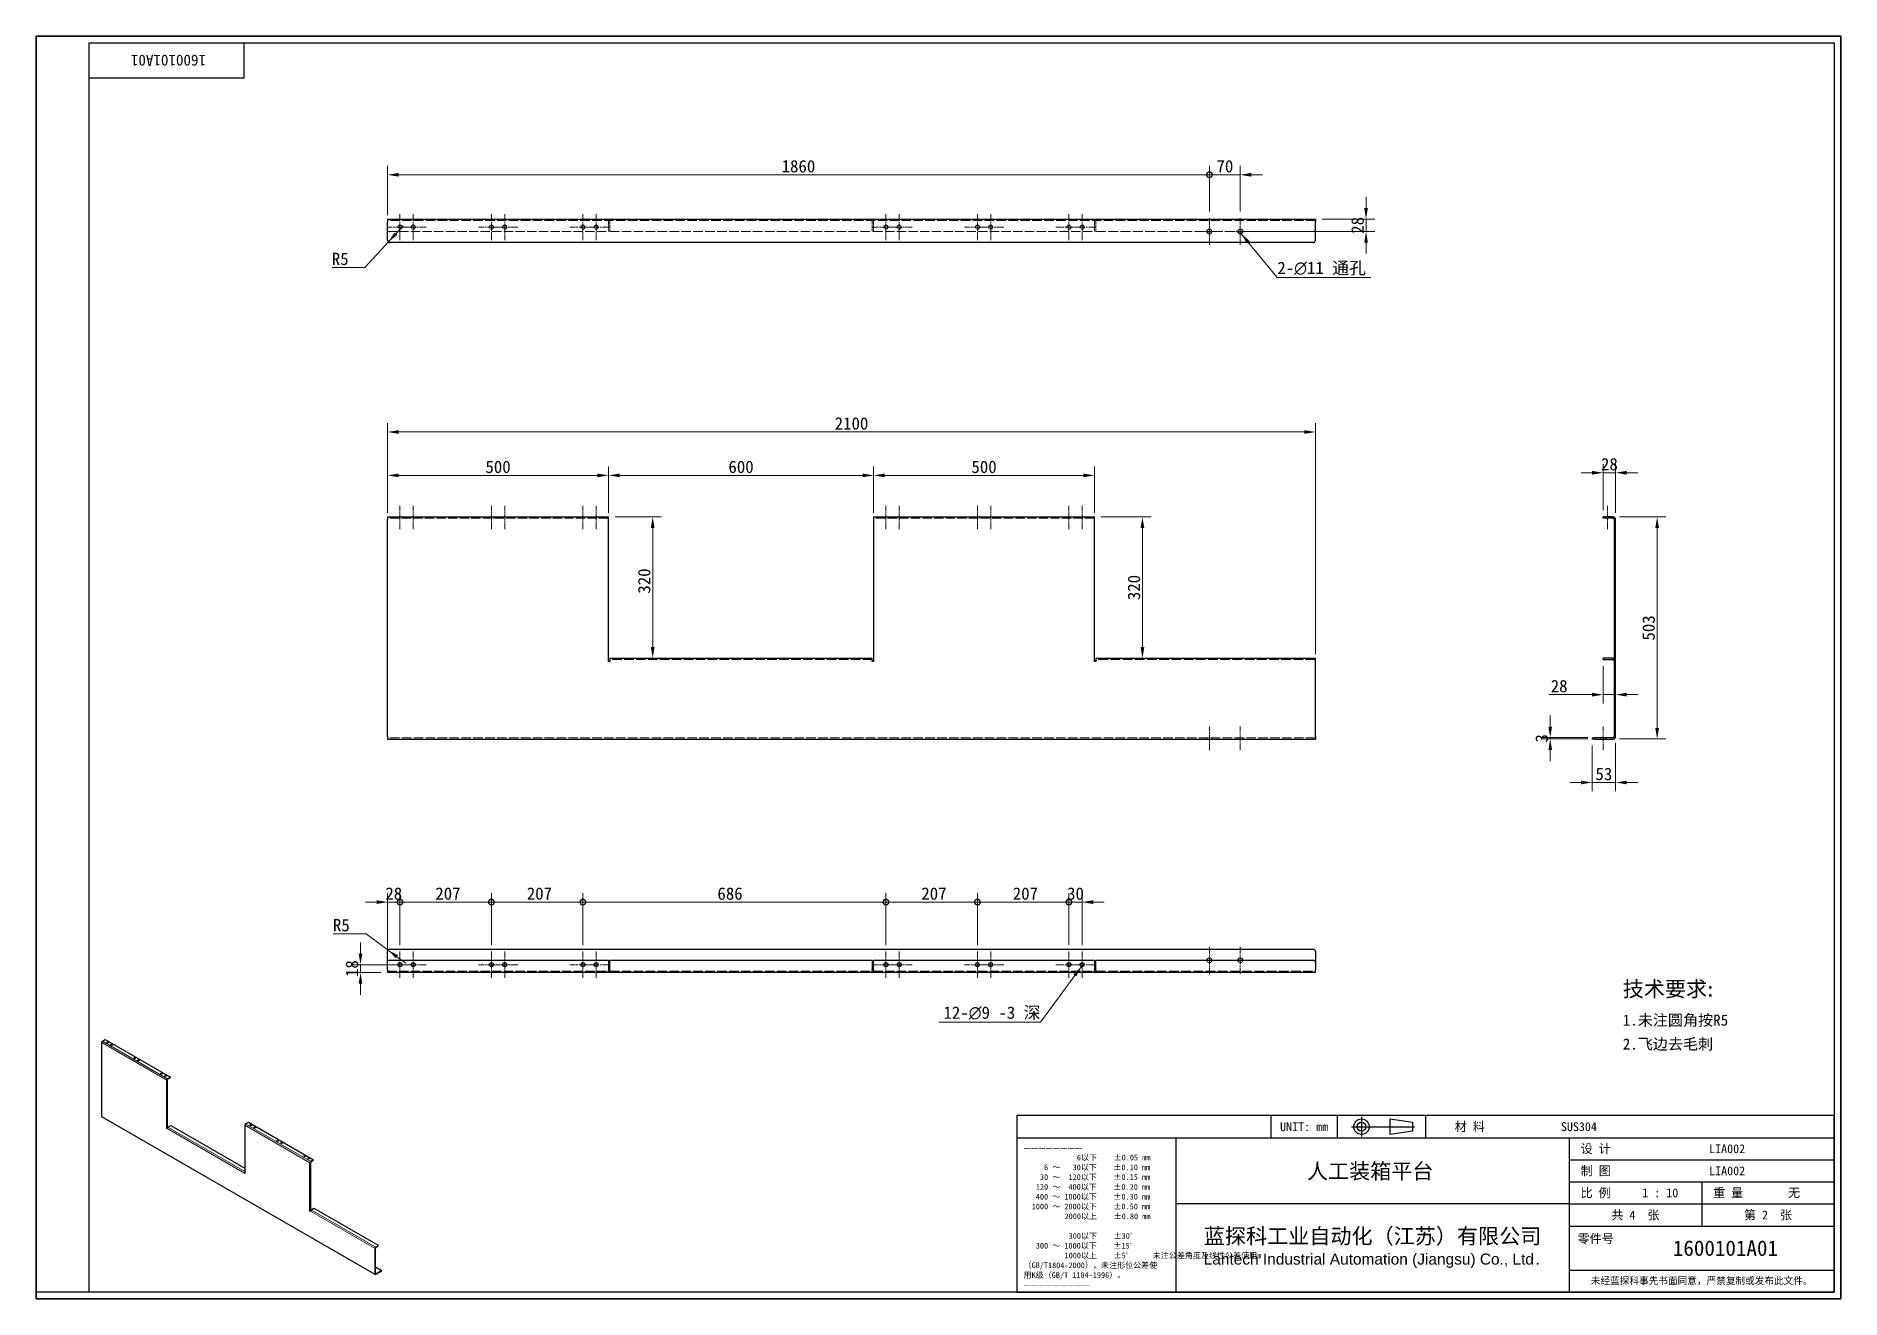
# Model space of a CAD drawing. Header units: millimetres. Extents: x 60 to 4145, y 55 to 2915.
import ezdxf
from ezdxf.enums import TextEntityAlignment as Align

# ---------------------------------------------------------------- set-up
doc = ezdxf.new("R2010")
doc.units = ezdxf.units.MM
doc.header["$LTSCALE"] = 10
doc.linetypes.add('CHAIN', pattern=[0.3543, 0.2362, -0.0295, 0.0591, -0.0295])
doc.linetypes.add('DASHED', pattern=[0.2067, 0.1654, -0.0413])
for name, color, linetype, lineweight in [('1', 7, 'Continuous', 18), ('可见 (ISO)', 7, 'Continuous', 25), ('可见窄的 (ISO)', 7, 'Continuous', 18), ('图框 (ISO)', 7, 'Continuous', 35), ('标题 (ISO)', 7, 'Continuous', 25)]:
    doc.layers.add(name, color=color, linetype=linetype, lineweight=lineweight)
for name, color, linetype, lineweight, true_color in [('中心标记 (ISO)', 1, 'CHAIN', 18, 0xc2ff0000), ('中心线 (ISO)', 1, 'CHAIN', 18, 0xc2ff0000), ('尺寸 (ISO)', 7, 'Continuous', 18, 0xc2008000), ('符号 (ISO)', 7, 'Continuous', 18, 0xc2008000), ('隐藏 (ISO)', 5, 'DASHED', 18, 0xc20000ff)]:
    doc.layers.add(name, color=color, linetype=linetype, lineweight=lineweight, true_color=true_color)
doc.styles.add('文本样式164', font='SimSun.ttf')
doc.styles.add('文本样式165', font='SimSun.ttf')
doc.styles.add('文本样式74', font='SimSun.ttf')
doc.styles.add('最新国标', font='simfang.ttf')
doc.styles.add('注释文本 (ISO)', font='simfang.ttf')
doc.dimstyles.new('默认 (GB)', dxfattribs={"dimscale": 10, "dimtxt": 2.8, "dimasz": 2.5, "dimexe": 2, "dimexo": 1.5, "dimgap": 0.5, "dimtad": 1, "dimtoh": 1, "dimdsep": 46, "dimtxsty": '最新国标', "dimcen": 0.09, "dimdle": 10, "dimaunit": 1, "dimadec": 3, "dimazin": 2, "dimtfac": 0.535714, "dimtdec": 3, "dimtmove": 0, "dimatfit": 3, "dimfxl": 1, "dimtolj": 1, "dimlwd": -1, "dimlwe": -1, "dimarcsym": 0})
doc.dimstyles.new('默认 (GB)$7', dxfattribs={"dimscale": 10, "dimtxt": 2.8, "dimasz": 2.5, "dimexe": 2, "dimexo": 1.5, "dimgap": 0.5, "dimtad": 1, "dimtoh": 1, "dimdsep": 46, "dimtxsty": '最新国标', "dimcen": 0.09, "dimdle": 10, "dimaunit": 1, "dimadec": 3, "dimazin": 2, "dimtfac": 0.535714, "dimtdec": 3, "dimtmove": 0, "dimatfit": 3, "dimfxl": 1, "dimtolj": 1, "dimlwd": -1, "dimlwe": -1, "dimarcsym": 0})

msp = doc.modelspace()

# ---------------------------------------------------------------- texts
at = {"layer": '符号 (ISO)'}
for s, insert, char_height, width, attachment_point, line_spacing_factor, style in [('2-\\fAIGDT|b0|i0;{\\H28.0000;n}\\fFangSong|b0|i0;{\\H28.0000;11 通孔}', (2869.4118, 2372.8774), 28, 222.210055, 7, 0.49, '最新国标'), ('{\\H1.75x;技术要求\\fCalibri|b0|i0|c0|p34;:\\fFangSong|b0|i0|c134|p49;\\P\\H0.71429x;1.未注圆角按R5\\P2.飞边去毛刺\\P}', (3651.2815, 695.7454), 20, 261.988306, 4, 1.298045, '注释文本 (ISO)'), ('12-\\fAIGDT|b0|i0;{\\H28.0000;n}\\fFangSong|b0|i0;{\\H28.0000;9 -3 深}', (2333.4117, 686.5235), 28, 243.378707, 9, 0.49, '最新国标')]:
    msp.add_mtext(s, dxfattribs=dict(at, insert=insert, char_height=char_height, width=width, attachment_point=attachment_point, line_spacing_factor=line_spacing_factor, style=style))

# ---------------------------------------------------------------- blocks, each defined once
blk = doc.blocks.new('图框 最新国标')
at = {"layer": '图框 (ISO)'}
for p, q in [((6, 7), (6, 291.5)), ((6, 291.5), (414.5, 291.5)), ((414.5, 291.5), (414.5, 5.5)), ((6, 7), (6, 5.5)), ((6, 7), (6, 5.5)), ((414.5, 5.5), (6, 5.5))]:
    blk.add_line(p, q, dxfattribs=at)
at = {"layer": '图框 (ISO)', "color": 7, "linetype": 'Continuous', "lineweight": 25}
for p, q in [((18, 290), (413, 290)), ((18, 7), (18, 290)), ((18, 290), (413, 290)), ((53, 290), (53, 282)), ((413, 290), (413, 7)), ((413, 290), (413, 7)), ((53, 282), (18, 282)), ((413, 7), (6, 7)), ((413, 7), (18, 7))]:
    blk.add_line(p, q, dxfattribs=at)
at = {"layer": '图框 (ISO)', "style": '文本样式74'}
blk.add_attdef('零件代号_001', (44.46, 287.25), '', height=2.5, rotation=180, dxfattribs=at)
blk = doc.blocks.new('标题栏 最新国标')
at = {"layer": '标题 (ISO)'}
for p, q in [((381.98, -183.84), (196.98, -183.84)), ((196.98, -183.84), (196.98, -223.84)), ((254.48, -183.84), (254.48, -188.84)), ((269.48, -183.84), (269.48, -188.84)), ((281.48, -188.09), (281.48, -184.59)), ((281.48, -184.59), (286.48, -185.34)), ((286.48, -187.34), (281.48, -188.09)), ((286.48, -185.34), (286.48, -187.34)), ((289.48, -183.84), (289.48, -188.84)), ((381.98, -223.84), (381.98, -183.84)), ((383.48, -183.84), (383.48, -225.34)), ((196.98, -188.84), (381.98, -188.84)), ((232.98, -188.84), (232.98, -223.84)), ((321.98, -188.84), (321.98, -223.84)), ((321.98, -193.84), (381.98, -193.84)), ((321.98, -198.84), (381.98, -198.84)), ((351.98, -198.84), (351.98, -208.84)), ((321.98, -203.84), (232.98, -203.84)), ((321.98, -203.84), (381.98, -203.84)), ((321.98, -208.84), (381.98, -208.84)), ((321.98, -218.84), (381.98, -218.84)), ((196.98, -223.84), (381.98, -223.84)), ((383.48, -225.34), (196.98, -225.34))]:
    blk.add_line(p, q, dxfattribs=at)
at = {"layer": '标题 (ISO)', "linetype": 'CHAIN', "ltscale": 15.834605}
blk.add_line((272.73, -186.34), (286.98, -186.34), dxfattribs=at)
at = {"layer": '标题 (ISO)', "linetype": 'CHAIN', "ltscale": 5.000333}
blk.add_line((274.98, -184.09), (274.98, -188.59), dxfattribs=at)
at = {"layer": '标题 (ISO)'}
for radius in [1.75, 1]:
    blk.add_circle((274.98, -186.34), radius, dxfattribs=at)
at = {"layer": '1', "style": '文本样式164'}
for s, p in [('UNIT: mm', (261.98, -186.34)), ('材 料', (299.48, -186.34)), ('设 计', (327.98, -191.34)), ('制 图', (327.98, -196.34)), ('比 例', (327.98, -201.34)), ('重 量', (357.98, -201.34)), ('共 4  张', (336.98, -206.34)), ('第 2  张', (366.98, -206.34))]:
    blk.add_text(s, height=2, dxfattribs=at).set_placement(p, align=Align.MIDDLE_CENTER)
at = {"layer": '标题 (ISO)', "style": '注释文本 (ISO)'}
for s, insert, char_height, attachment_point, line_spacing_factor in [('————————\\P}\\fSimSun|b0|i0;{\\H1.3000;             6以下    ±0.05 mm\\P}\\fSimSun|b0|i0;{\\H1.3000;     6 ～   30以下    ±0.10 mm\\P}\\fSimSun|b0|i0;{\\H1.3000;    30 ～  120以下    ±0.15 mm\\P}\\fSimSun|b0|i0;{\\H1.3000;   120 ～  400以下    ±0.20 mm\\P}\\fSimSun|b0|i0;{\\H1.3000;   400 ～ 1000以下    ±0.30 mm\\P}\\fSimSun|b0|i0;{\\H1.3000;  1000 ～ 2000以下    ±0.50 mm\\P}\\fSimSun|b0|i0;{\\H1.3000;          2000以上    ±0.80 mm\\P}\\fSimSun|b0|i0;{\\H1.3000;\\P}\\fSimSun|b0|i0;{\\H1.3000;           300以下    ±30′\\P}\\fSimSun|b0|i0;{\\H1.3000;   300 ～ 1000以下    ±15′\\P}\\fSimSun|b0|i0;{\\H1.3000;          1000以上    ±5′}\\fSimSun|b0|i0;{\\H1.3000;      未注公差角度及线性公差使用m\\P}\\fSimSun|b0|i0;{\\H1.3000;（GB/T1804-2000），未注形位公差使\\P}\\fSimSun|b0|i0;{\\H1.3000;用K级（GB/T 1184-1996）。\\P}\\fSimSun|b0|i0;{\\H1.3000;—————————', (198.48, -206.63), 1.3, 4, 1.023913), ('{\\fMicrosoft YaHei|b0|i0|c134|p34;\\H1.75x;蓝探科工业自动化（江苏）有限公司\\P\\fArial|b0|i0|c0|p34;\\H0.71429x;Lantech Industrial Automation (Jiangsu) Co., Ltd\\fFangSong|b0|i0|c134|p49;.\\H1.15195x; }', (277.48, -213.84), 2, 5, 0.978695)]:
    blk.add_mtext(s, dxfattribs=dict(at, insert=insert, char_height=char_height, attachment_point=attachment_point, line_spacing_factor=line_spacing_factor))
at = {"layer": '标题 (ISO)', "attachment_point": 5, "style": '注释文本 (ISO)'}
for s, insert, char_height in [('\\fFangSong|b0|i0;零件号', (327.98, -211.84), 2), ('\\fSimSun|b0|i0;{\\H1.6000;未经蓝探科事先书面同意，严禁复制或发布此文件。}', (351.98, -221.34), 1.6)]:
    blk.add_mtext(s, dxfattribs=dict(at, insert=insert, char_height=char_height))
at = {"layer": '标题 (ISO)'}
for tag, p, height, style in [('材料_001', (320.09, -187.33), 2, '注释文本 (ISO)'), ('设计人_001', (353.65, -192.33), 2, '注释文本 (ISO)'), ('库存编号_001', (262.62, -198.15), 3.5, '文本样式165'), ('设计人_001', (353.65, -197.33), 2, '注释文本 (ISO)'), ('视图比例_001', (338.51, -202.33), 2, '注释文本 (ISO)'), ('质量\\P3;_001', (371.53, -202.3), 2, '注释文本 (ISO)'), ('零件代号_001', (345.44, -215.59), 3.5, '文本样式165')]:
    blk.add_attdef(tag, p, '', height=height, dxfattribs=dict(at, style=style))
blk = doc.blocks.new('*D5')
at = {"layer": 'Defpoints', "color": 0}
for p in [(1355.6, 1920.1), (855.6, 1820.1), (1355.6, 1820.1)]:
    blk.add_point(p, dxfattribs=at)
at = {"layer": '尺寸 (ISO)', "color": 116, "true_color": 0x000000}
for p, q in [((855.6, 1835.1), (855.6, 1940.1)), ((880.6, 1920.1), (1330.6, 1920.1)), ((1355.6, 1835.1), (1355.6, 1940.1))]:
    blk.add_line(p, q, dxfattribs=at)
for points in [[(880.6, 1924.2), (880.6, 1915.9), (855.6, 1920.1)], [(1330.6, 1924.2), (1330.6, 1915.9), (1355.6, 1920.1)]]:
    blk.add_solid(points, dxfattribs=at)
at = {"layer": '尺寸 (ISO)', "insert": (1105.6, 1939.2), "char_height": 28, "attachment_point": 5, "style": '最新国标'}
blk.add_mtext('\\A1;500', dxfattribs=at)
blk = doc.blocks.new('*D6')
at = {"layer": 'Defpoints', "color": 0}
for p in [(1955.6, 1920.1), (1355.6, 1820.1), (1955.6, 1820.1)]:
    blk.add_point(p, dxfattribs=at)
at = {"layer": '尺寸 (ISO)', "color": 116, "true_color": 0x000000}
for p, q in [((1355.6, 1835.1), (1355.6, 1940.1)), ((1380.6, 1920.1), (1930.6, 1920.1)), ((1955.6, 1835.1), (1955.6, 1940.1))]:
    blk.add_line(p, q, dxfattribs=at)
for points in [[(1380.6, 1924.2), (1380.6, 1915.9), (1355.6, 1920.1)], [(1930.6, 1924.2), (1930.6, 1915.9), (1955.6, 1920.1)]]:
    blk.add_solid(points, dxfattribs=at)
at = {"layer": '尺寸 (ISO)', "insert": (1655.6, 1939.2), "char_height": 28, "attachment_point": 5, "style": '最新国标'}
blk.add_mtext('\\A1;600', dxfattribs=at)
blk = doc.blocks.new('*D7')
at = {"layer": 'Defpoints', "color": 0}
for p in [(2455.6, 1920.1), (1955.6, 1820.1), (2455.6, 1820.1)]:
    blk.add_point(p, dxfattribs=at)
at = {"layer": '尺寸 (ISO)', "color": 116, "true_color": 0x000000}
for p, q in [((1955.6, 1835.1), (1955.6, 1940.1)), ((1980.6, 1920.1), (2430.6, 1920.1)), ((2455.6, 1835.1), (2455.6, 1940.1))]:
    blk.add_line(p, q, dxfattribs=at)
for points in [[(1980.6, 1924.2), (1980.6, 1915.9), (1955.6, 1920.1)], [(2430.6, 1924.2), (2430.6, 1915.9), (2455.6, 1920.1)]]:
    blk.add_solid(points, dxfattribs=at)
at = {"layer": '尺寸 (ISO)', "insert": (2205.6, 1939.2), "char_height": 28, "attachment_point": 5, "style": '最新国标'}
blk.add_mtext('\\A1;500', dxfattribs=at)
blk = doc.blocks.new('*D8')
at = {"layer": 'Defpoints', "color": 0}
for p in [(2955.6, 2018.4), (855.6, 1820.1), (2955.6, 1500.1)]:
    blk.add_point(p, dxfattribs=at)
at = {"layer": '尺寸 (ISO)', "color": 116, "true_color": 0x000000}
for p, q in [((855.6, 1835.1), (855.6, 2038.4)), ((880.6, 2018.4), (2930.6, 2018.4)), ((2955.6, 1515.1), (2955.6, 2038.4))]:
    blk.add_line(p, q, dxfattribs=at)
for points in [[(880.6, 2022.5), (880.6, 2014.2), (855.6, 2018.4)], [(2930.6, 2022.5), (2930.6, 2014.2), (2955.6, 2018.4)]]:
    blk.add_solid(points, dxfattribs=at)
at = {"layer": '尺寸 (ISO)', "insert": (1905.6, 2037.5), "char_height": 28, "attachment_point": 5, "style": '最新国标'}
blk.add_mtext('\\A1;2100', dxfattribs=at)
blk = doc.blocks.new('*D9')
at = {"layer": 'Defpoints', "color": 0}
for p in [(1355.6, 1826.1), (1455.6, 1506.1), (1486.5, 1506.1)]:
    blk.add_point(p, dxfattribs=at)
at = {"layer": '尺寸 (ISO)', "color": 116, "true_color": 0x000000}
for p, q in [((1370.6, 1826.1), (1475.6, 1826.1)), ((1455.6, 1801.1), (1455.6, 1531.1))]:
    blk.add_line(p, q, dxfattribs=at)
for points in [[(1451.5, 1801.1), (1459.8, 1801.1), (1455.6, 1826.1)], [(1451.5, 1531.1), (1459.8, 1531.1), (1455.6, 1506.1)]]:
    blk.add_solid(points, dxfattribs=at)
at = {"layer": '尺寸 (ISO)', "insert": (1436.5, 1680.8), "char_height": 28, "attachment_point": 5, "rotation": 90, "style": '最新国标'}
blk.add_mtext('\\A1;320', dxfattribs=at)
blk = doc.blocks.new('*D10')
at = {"layer": 'Defpoints', "color": 0}
for p in [(2455.6, 1826.1), (2564.1, 1506.1), (2564.1, 1506.1)]:
    blk.add_point(p, dxfattribs=at)
at = {"layer": '尺寸 (ISO)', "color": 116, "true_color": 0x000000}
for p, q in [((2470.6, 1826.1), (2584.1, 1826.1)), ((2564.1, 1801.1), (2564.1, 1531.1))]:
    blk.add_line(p, q, dxfattribs=at)
for points in [[(2559.9, 1801.1), (2568.3, 1801.1), (2564.1, 1826.1)], [(2559.9, 1531.1), (2568.3, 1531.1), (2564.1, 1506.1)]]:
    blk.add_solid(points, dxfattribs=at)
at = {"layer": '尺寸 (ISO)', "insert": (2545, 1666.1), "char_height": 28, "attachment_point": 5, "rotation": 90, "style": '最新国标'}
blk.add_mtext('\\A1;320', dxfattribs=at)
blk = doc.blocks.new('*D11')
at = {"layer": 'Defpoints', "color": 0}
for p in [(3635, 1926.1), (3607, 1826.1), (3635, 1820.1)]:
    blk.add_point(p, dxfattribs=at)
at = {"layer": '尺寸 (ISO)', "color": 116, "true_color": 0x000000}
for p, q in [((3582, 1926.1), (3557, 1926.1)), ((3607, 1841.1), (3607, 1946.1)), ((3607, 1926.1), (3635, 1926.1)), ((3635, 1835.1), (3635, 1946.1)), ((3660, 1926.1), (3685, 1926.1))]:
    blk.add_line(p, q, dxfattribs=at)
for points in [[(3582, 1930.2), (3582, 1921.9), (3607, 1926.1)], [(3660, 1930.2), (3660, 1921.9), (3635, 1926.1)]]:
    blk.add_solid(points, dxfattribs=at)
at = {"layer": '尺寸 (ISO)', "insert": (3621, 1945.2), "char_height": 28, "attachment_point": 5, "style": '最新国标'}
blk.add_mtext('\\A1;28', dxfattribs=at)
blk = doc.blocks.new('*D12')
at = {"layer": 'Defpoints', "color": 0}
for p in [(3582, 1323.1), (3635, 1329.1), (3582, 1224.6)]:
    blk.add_point(p, dxfattribs=at)
at = {"layer": '尺寸 (ISO)', "color": 116, "true_color": 0x000000}
for p, q in [((3582, 1308.1), (3582, 1204.6)), ((3635, 1314.1), (3635, 1204.6)), ((3557, 1224.6), (3532, 1224.6)), ((3635, 1224.6), (3582, 1224.6)), ((3660, 1224.6), (3685, 1224.6))]:
    blk.add_line(p, q, dxfattribs=at)
for points in [[(3557, 1228.7), (3557, 1220.4), (3582, 1224.6)], [(3660, 1228.7), (3660, 1220.4), (3635, 1224.6)]]:
    blk.add_solid(points, dxfattribs=at)
at = {"layer": '尺寸 (ISO)', "insert": (3608.5, 1243.7), "char_height": 28, "attachment_point": 5, "style": '最新国标'}
blk.add_mtext('\\A1;53', dxfattribs=at)
blk = doc.blocks.new('*D13')
at = {"layer": 'Defpoints', "color": 0}
for p in [(3607, 1503.1), (3635, 1423.5), (3635, 1396.8)]:
    blk.add_point(p, dxfattribs=at)
at = {"layer": '尺寸 (ISO)', "color": 116, "true_color": 0x000000}
for p, q in [((3607, 1488.1), (3607, 1403.5)), ((3582, 1423.5), (3484.1, 1423.5)), ((3635, 1423.5), (3607, 1423.5)), ((3660, 1423.5), (3685, 1423.5))]:
    blk.add_line(p, q, dxfattribs=at)
for points in [[(3582, 1427.7), (3582, 1419.3), (3607, 1423.5)], [(3660, 1427.7), (3660, 1419.3), (3635, 1423.5)]]:
    blk.add_solid(points, dxfattribs=at)
at = {"layer": '尺寸 (ISO)', "insert": (3507.3, 1442.7), "char_height": 28, "attachment_point": 5, "style": '最新国标'}
blk.add_mtext('\\A1;28', dxfattribs=at)
blk = doc.blocks.new('*D14')
at = {"layer": 'Defpoints', "color": 0}
for p in [(3629, 1826.1), (3629, 1323.1), (3729, 1323.1)]:
    blk.add_point(p, dxfattribs=at)
at = {"layer": '尺寸 (ISO)', "color": 116, "true_color": 0x000000}
for p, q in [((3644, 1826.1), (3749, 1826.1)), ((3729, 1801.1), (3729, 1348.1)), ((3644, 1323.1), (3749, 1323.1))]:
    blk.add_line(p, q, dxfattribs=at)
for points in [[(3724.9, 1801.1), (3733.2, 1801.1), (3729, 1826.1)], [(3724.9, 1348.1), (3733.2, 1348.1), (3729, 1323.1)]]:
    blk.add_solid(points, dxfattribs=at)
at = {"layer": '尺寸 (ISO)', "insert": (3709.9, 1574.6), "char_height": 28, "attachment_point": 5, "rotation": 90, "style": '最新国标'}
blk.add_mtext('\\A1;503', dxfattribs=at)
blk = doc.blocks.new('*D15')
at = {"layer": 'Defpoints', "color": 0}
for p in [(3487, 1323.1), (3587, 1326.1), (3587, 1323.1)]:
    blk.add_point(p, dxfattribs=at)
at = {"layer": '尺寸 (ISO)', "color": 116, "true_color": 0x000000}
for p, q in [((3487, 1351.1), (3487, 1376.1)), ((3572, 1326.1), (3467, 1326.1)), ((3572, 1323.1), (3467, 1323.1)), ((3487, 1326.1), (3487, 1323.1)), ((3487, 1298.1), (3487, 1273.1))]:
    blk.add_line(p, q, dxfattribs=at)
for points in [[(3482.9, 1351.1), (3491.2, 1351.1), (3487, 1326.1)], [(3482.9, 1298.1), (3491.2, 1298.1), (3487, 1323.1)]]:
    blk.add_solid(points, dxfattribs=at)
at = {"layer": '尺寸 (ISO)', "insert": (3467.9, 1324.6), "char_height": 28, "attachment_point": 5, "rotation": 90, "style": '最新国标'}
blk.add_mtext('\\A1;3', dxfattribs=at)
blk = doc.blocks.new('_DotSmall')
at = {"color": 0, "linetype": 'ByBlock', "const_width": 0.5}
blk.add_lwpolyline([(-0.0625, 0, 1), (0.0625, 0, 1)], format="xyb", close=True, dxfattribs=at)
blk = doc.blocks.new('*D16')
at = {"layer": 'Defpoints', "color": 0}
for p in [(2715.6, 2600.8), (855.6, 2494.4), (2715.6, 2502.9)]:
    blk.add_point(p, dxfattribs=at)
at = {"layer": '尺寸 (ISO)', "color": 116, "true_color": 0x000000}
for p, q in [((855.6, 2509.4), (855.6, 2620.8)), ((2715.6, 2517.9), (2715.6, 2620.8)), ((880.6, 2600.8), (2715.6, 2600.8))]:
    blk.add_line(p, q, dxfattribs=at)
blk.add_solid([(880.6, 2605), (880.6, 2596.6), (855.6, 2600.8)], dxfattribs=at)
at = {"layer": '尺寸 (ISO)', "color": 116, "true_color": 0x000000, "xscale": 25, "yscale": 25, "zscale": 25}
blk.add_blockref('_DotSmall', (2715.6, 2600.8), dxfattribs=at)
at = {"layer": '尺寸 (ISO)', "insert": (1785.5, 2620), "char_height": 28, "attachment_point": 5, "style": '最新国标'}
blk.add_mtext('\\A1;1860', dxfattribs=at)
blk = doc.blocks.new('*D18')
at = {"layer": 'Defpoints', "color": 0}
for p in [(2785.6, 2600.8), (2715.6, 2502.9), (2785.6, 2502.9)]:
    blk.add_point(p, dxfattribs=at)
at = {"layer": '尺寸 (ISO)', "color": 116, "true_color": 0x000000}
for p, q in [((2715.6, 2517.9), (2715.6, 2620.8)), ((2785.6, 2517.9), (2785.6, 2620.8)), ((2715.6, 2600.8), (2760.6, 2600.8)), ((2785.6, 2600.8), (2760.6, 2600.8)), ((2810.6, 2600.8), (2835.6, 2600.8))]:
    blk.add_line(p, q, dxfattribs=at)
blk.add_solid([(2810.6, 2605), (2810.6, 2596.6), (2785.6, 2600.8)], dxfattribs=at)
at = {"layer": '尺寸 (ISO)', "color": 116, "true_color": 0x000000, "xscale": 25, "yscale": 25, "zscale": 25}
blk.add_blockref('_DotSmall', (2715.6, 2600.8), dxfattribs=at)
at = {"layer": '尺寸 (ISO)', "insert": (2750.7, 2620), "char_height": 28, "attachment_point": 5, "style": '最新国标'}
blk.add_mtext('\\A1;70', dxfattribs=at)
blk = doc.blocks.new('*D19')
at = {"layer": 'Defpoints', "color": 0}
for p in [(883.6, 953.7), (855.6, 822), (883.6, 841.5)]:
    blk.add_point(p, dxfattribs=at)
at = {"layer": '尺寸 (ISO)', "color": 116, "true_color": 0x000000}
for p, q in [((830.6, 953.7), (805.6, 953.7)), ((855.6, 837), (855.6, 973.7)), ((855.6, 953.7), (883.6, 953.7)), ((883.6, 856.5), (883.6, 973.7)), ((883.6, 953.7), (908.6, 953.7))]:
    blk.add_line(p, q, dxfattribs=at)
blk.add_solid([(830.6, 957.8), (830.6, 949.5), (855.6, 953.7)], dxfattribs=at)
at = {"layer": '尺寸 (ISO)', "color": 116, "true_color": 0x000000, "xscale": 25, "yscale": 25, "zscale": 25, "rotation": 180}
blk.add_blockref('_DotSmall', (883.6, 953.7), dxfattribs=at)
at = {"layer": '尺寸 (ISO)', "insert": (869.6, 972.8), "char_height": 28, "attachment_point": 5, "style": '最新国标'}
blk.add_mtext('\\A1;28', dxfattribs=at)
blk = doc.blocks.new('*D20')
at = {"layer": 'Defpoints', "color": 0}
for p in [(1090.6, 953.7), (883.6, 841.5), (1090.6, 841.5)]:
    blk.add_point(p, dxfattribs=at)
at = {"layer": '尺寸 (ISO)', "color": 116, "true_color": 0x000000}
for p, q in [((883.6, 856.5), (883.6, 973.7)), ((883.6, 953.7), (1090.6, 953.7)), ((1090.6, 856.5), (1090.6, 973.7))]:
    blk.add_line(p, q, dxfattribs=at)
at = {"layer": '尺寸 (ISO)', "color": 116, "true_color": 0x000000, "xscale": 25, "yscale": 25, "zscale": 25, "rotation": 180}
blk.add_blockref('_DotSmall', (883.6, 953.7), dxfattribs=at)
at = {"layer": '尺寸 (ISO)', "color": 116, "true_color": 0x000000, "xscale": 25, "yscale": 25, "zscale": 25}
blk.add_blockref('_DotSmall', (1090.6, 953.7), dxfattribs=at)
at = {"layer": '尺寸 (ISO)', "insert": (992.2, 972.8), "char_height": 28, "attachment_point": 5, "style": '最新国标'}
blk.add_mtext('\\A1;207', dxfattribs=at)
blk = doc.blocks.new('*D21')
at = {"layer": 'Defpoints', "color": 0}
for p in [(1297.6, 953.7), (1090.6, 841.5), (1297.6, 841.5)]:
    blk.add_point(p, dxfattribs=at)
at = {"layer": '尺寸 (ISO)', "color": 116, "true_color": 0x000000}
for p, q in [((1090.6, 856.5), (1090.6, 973.7)), ((1090.6, 953.7), (1297.6, 953.7)), ((1297.6, 856.5), (1297.6, 973.7))]:
    blk.add_line(p, q, dxfattribs=at)
at = {"layer": '尺寸 (ISO)', "color": 116, "true_color": 0x000000, "xscale": 25, "yscale": 25, "zscale": 25, "rotation": 180}
blk.add_blockref('_DotSmall', (1090.6, 953.7), dxfattribs=at)
at = {"layer": '尺寸 (ISO)', "color": 116, "true_color": 0x000000, "xscale": 25, "yscale": 25, "zscale": 25}
blk.add_blockref('_DotSmall', (1297.6, 953.7), dxfattribs=at)
at = {"layer": '尺寸 (ISO)', "insert": (1199.2, 972.8), "char_height": 28, "attachment_point": 5, "style": '最新国标'}
blk.add_mtext('\\A1;207', dxfattribs=at)
blk = doc.blocks.new('*D22')
at = {"layer": 'Defpoints', "color": 0}
for p in [(1983.6, 953.7), (1297.6, 841.5), (1983.6, 841.5)]:
    blk.add_point(p, dxfattribs=at)
at = {"layer": '尺寸 (ISO)', "color": 116, "true_color": 0x000000}
for p, q in [((1297.6, 856.5), (1297.6, 973.7)), ((1297.6, 953.7), (1983.6, 953.7)), ((1983.6, 856.5), (1983.6, 973.7))]:
    blk.add_line(p, q, dxfattribs=at)
at = {"layer": '尺寸 (ISO)', "color": 116, "true_color": 0x000000, "xscale": 25, "yscale": 25, "zscale": 25, "rotation": 180}
blk.add_blockref('_DotSmall', (1297.6, 953.7), dxfattribs=at)
at = {"layer": '尺寸 (ISO)', "color": 116, "true_color": 0x000000, "xscale": 25, "yscale": 25, "zscale": 25}
blk.add_blockref('_DotSmall', (1983.6, 953.7), dxfattribs=at)
at = {"layer": '尺寸 (ISO)', "insert": (1630.7, 972.8), "char_height": 28, "attachment_point": 5, "style": '最新国标'}
blk.add_mtext('\\A1;686', dxfattribs=at)
blk = doc.blocks.new('*D23')
at = {"layer": 'Defpoints', "color": 0}
for p in [(2190.6, 953.7), (1983.6, 841.5), (2190.6, 841.5)]:
    blk.add_point(p, dxfattribs=at)
at = {"layer": '尺寸 (ISO)', "color": 116, "true_color": 0x000000}
for p, q in [((1983.6, 856.5), (1983.6, 973.7)), ((1983.6, 953.7), (2190.6, 953.7)), ((2190.6, 856.5), (2190.6, 973.7))]:
    blk.add_line(p, q, dxfattribs=at)
at = {"layer": '尺寸 (ISO)', "color": 116, "true_color": 0x000000, "xscale": 25, "yscale": 25, "zscale": 25, "rotation": 180}
blk.add_blockref('_DotSmall', (1983.6, 953.7), dxfattribs=at)
at = {"layer": '尺寸 (ISO)', "color": 116, "true_color": 0x000000, "xscale": 25, "yscale": 25, "zscale": 25}
blk.add_blockref('_DotSmall', (2190.6, 953.7), dxfattribs=at)
at = {"layer": '尺寸 (ISO)', "insert": (2092.2, 972.8), "char_height": 28, "attachment_point": 5, "style": '最新国标'}
blk.add_mtext('\\A1;207', dxfattribs=at)
blk = doc.blocks.new('*D24')
at = {"layer": 'Defpoints', "color": 0}
for p in [(2397.6, 953.7), (2190.6, 841.5), (2397.6, 841.5)]:
    blk.add_point(p, dxfattribs=at)
at = {"layer": '尺寸 (ISO)', "color": 116, "true_color": 0x000000}
for p, q in [((2190.6, 856.5), (2190.6, 973.7)), ((2190.6, 953.7), (2397.6, 953.7)), ((2397.6, 856.5), (2397.6, 973.7))]:
    blk.add_line(p, q, dxfattribs=at)
at = {"layer": '尺寸 (ISO)', "color": 116, "true_color": 0x000000, "xscale": 25, "yscale": 25, "zscale": 25, "rotation": 180}
blk.add_blockref('_DotSmall', (2190.6, 953.7), dxfattribs=at)
at = {"layer": '尺寸 (ISO)', "color": 116, "true_color": 0x000000, "xscale": 25, "yscale": 25, "zscale": 25}
blk.add_blockref('_DotSmall', (2397.6, 953.7), dxfattribs=at)
at = {"layer": '尺寸 (ISO)', "insert": (2299.2, 972.8), "char_height": 28, "attachment_point": 5, "style": '最新国标'}
blk.add_mtext('\\A1;207', dxfattribs=at)
blk = doc.blocks.new('*D25')
at = {"layer": 'Defpoints', "color": 0}
for p in [(2427.6, 953.7), (2397.6, 841.5), (2427.6, 841.5)]:
    blk.add_point(p, dxfattribs=at)
at = {"layer": '尺寸 (ISO)', "color": 116, "true_color": 0x000000}
for p, q in [((2397.6, 953.7), (2372.6, 953.7)), ((2397.6, 856.5), (2397.6, 973.7)), ((2397.6, 953.7), (2427.6, 953.7)), ((2427.6, 856.5), (2427.6, 973.7)), ((2452.6, 953.7), (2477.6, 953.7))]:
    blk.add_line(p, q, dxfattribs=at)
blk.add_solid([(2452.6, 957.8), (2452.6, 949.5), (2427.6, 953.7)], dxfattribs=at)
at = {"layer": '尺寸 (ISO)', "color": 116, "true_color": 0x000000, "xscale": 25, "yscale": 25, "zscale": 25}
blk.add_blockref('_DotSmall', (2397.6, 953.7), dxfattribs=at)
at = {"layer": '尺寸 (ISO)', "insert": (2412.6, 972.8), "char_height": 28, "attachment_point": 5, "style": '最新国标'}
blk.add_mtext('\\A1;30', dxfattribs=at)
blk = doc.blocks.new('*D26')
at = {"layer": 'Defpoints', "color": 0}
for p in [(856.6, 845), (860.6, 842)]:
    blk.add_point(p, dxfattribs=at)
at = {"layer": '尺寸 (ISO)', "color": 116, "true_color": 0x000000}
for p, q in [((732.3, 882.2), (806.9, 882.2)), ((806.9, 882.2), (836.6, 860)), ((856.6, 845), (836.6, 860)), ((860.6, 842), (856.6, 845)), ((876.7, 830), (896.7, 815.1))]:
    blk.add_line(p, q, dxfattribs=at)
blk.add_solid([(879.1, 833.4), (874.2, 826.7), (856.6, 845)], dxfattribs=at)
at = {"layer": '尺寸 (ISO)', "insert": (750.9, 901.3), "char_height": 28, "attachment_point": 5, "style": '最新国标'}
blk.add_mtext('\\A1;R5', dxfattribs=at)
blk = doc.blocks.new('*D27')
at = {"layer": 'Defpoints', "color": 0}
for p in [(794.3, 794), (855.6, 794), (883.6, 812)]:
    blk.add_point(p, dxfattribs=at)
at = {"layer": '尺寸 (ISO)', "color": 116, "true_color": 0x000000}
for p, q in [((794.3, 837), (794.3, 862)), ((868.6, 812), (774.3, 812)), ((840.6, 794), (774.3, 794)), ((794.3, 812), (794.3, 794)), ((794.3, 769), (794.3, 744))]:
    blk.add_line(p, q, dxfattribs=at)
for points in [[(790.1, 837), (798.4, 837), (794.3, 812)], [(790.1, 769), (798.4, 769), (794.3, 794)]]:
    blk.add_solid(points, dxfattribs=at)
at = {"layer": '尺寸 (ISO)', "insert": (775.1, 803), "char_height": 28, "attachment_point": 5, "rotation": 90, "style": '最新国标'}
blk.add_mtext('\\A1;18', dxfattribs=at)
blk = doc.blocks.new('*D28')
at = {"layer": 'Defpoints', "color": 0}
for p in [(2955.6, 2500.4), (2785.6, 2472.4), (3070.2, 2472.4)]:
    blk.add_point(p, dxfattribs=at)
at = {"layer": '尺寸 (ISO)', "color": 116, "true_color": 0x000000}
for p, q in [((3070.2, 2525.4), (3070.2, 2550.4)), ((2970.6, 2500.4), (3090.2, 2500.4)), ((3070.2, 2500.4), (3070.2, 2472.4)), ((2800.6, 2472.4), (3090.2, 2472.4)), ((3070.2, 2447.4), (3070.2, 2422.4))]:
    blk.add_line(p, q, dxfattribs=at)
for points in [[(3066.1, 2525.4), (3074.4, 2525.4), (3070.2, 2500.4)], [(3066.1, 2447.4), (3074.4, 2447.4), (3070.2, 2472.4)]]:
    blk.add_solid(points, dxfattribs=at)
at = {"layer": '尺寸 (ISO)', "insert": (3051.1, 2486.4), "char_height": 28, "attachment_point": 5, "rotation": 90, "style": '最新国标'}
blk.add_mtext('\\A1;28', dxfattribs=at)
blk = doc.blocks.new('*D29')
at = {"layer": 'Defpoints', "color": 0}
for p in [(860.6, 2452.4), (857.3, 2448.7)]:
    blk.add_point(p, dxfattribs=at)
at = {"layer": '尺寸 (ISO)', "color": 116, "true_color": 0x000000}
for p, q in [((860.6, 2452.4), (857.3, 2448.7)), ((874.2, 2467.1), (891.1, 2485.6)), ((804.3, 2391), (840.3, 2430.3)), ((857.3, 2448.7), (840.3, 2430.3)), ((729.8, 2391), (804.3, 2391))]:
    blk.add_line(p, q, dxfattribs=at)
blk.add_solid([(871.1, 2470), (877.2, 2464.3), (857.3, 2448.7)], dxfattribs=at)
at = {"layer": '尺寸 (ISO)', "insert": (748.3, 2410.2), "char_height": 28, "attachment_point": 5, "style": '最新国标'}
blk.add_mtext('\\A1;R5', dxfattribs=at)

# ---------------------------------------------------------------- dimensions: what is measured, and where the dimension line sits
at = {"layer": '尺寸 (ISO)', "color": 116, "true_color": 0x00803f}
for base, p1, p2, angle, override, picture, middle in [((2715.6328, 2600.8048), (855.6328, 2494.4145), (2715.6328, 2502.9145), 180, {"dimgap": 0.5, "dimtoh": 0, "dimdec": 2, "dimblk2": 'DotSmall', "dimsah": 1, "dimdle": 0, "dimtol": 0, "dimlim": 0, "dimtp": 0, "dimtm": 0, "dimtdec": 3, "dimtofl": 0, "dimatfit": 1}, '*D16', (1785.5328, 2600.8048)), ((2785.6328, 2600.8048), (2715.6328, 2502.9145), (2785.6328, 2502.9145), 180, {"dimgap": 0.5, "dimtoh": 0, "dimdec": 2, "dimblk1": 'DotSmall', "dimsah": 1, "dimdle": 0, "dimtol": 0, "dimlim": 0, "dimtp": 0, "dimtm": 0, "dimtdec": 3, "dimtofl": 0}, '*D18', (2750.7328, 2600.8048)), ((3070.2189, 2472.4145), (2955.6328, 2500.4145), (2785.6328, 2472.4145), 270, {"dimgap": 0.5, "dimtoh": 0, "dimdec": 2, "dimtol": 0, "dimlim": 0, "dimtp": 0, "dimtm": 0, "dimtdec": 3, "dimtofl": 1, "dimatfit": 1}, '*D28', (3070.2189, 2486.4145)), ((2455.6328, 1920.0613), (1955.6328, 1820.0613), (2455.6328, 1820.0613), 180, {"dimgap": 0.5, "dimtoh": 0, "dimdec": 2, "dimtol": 0, "dimlim": 0, "dimtp": 0, "dimtm": 0, "dimtdec": 3, "dimtofl": 0, "dimatfit": 1}, '*D7', (2205.6328, 1920.0613)), ((1455.6328, 1506.0613), (1355.6328, 1826.0613), (1486.5313, 1506.0613), 270, {"dimgap": 0.5, "dimtoh": 0, "dimdec": 2, "dimse2": 1, "dimtol": 0, "dimlim": 0, "dimtp": 0, "dimtm": 0, "dimtdec": 3, "dimtofl": 0, "dimatfit": 1}, '*D9', (1455.6328, 1680.7692)), ((2564.1151, 1506.0613), (2455.6328, 1826.0613), (2564.1151, 1506.0613), 270, {"dimgap": 0.5, "dimtoh": 0, "dimdec": 2, "dimse2": 1, "dimtol": 0, "dimlim": 0, "dimtp": 0, "dimtm": 0, "dimtdec": 3, "dimtofl": 0, "dimatfit": 1}, '*D10', (2564.1151, 1666.0613)), ((3729.033, 1323.0613), (3629.033, 1826.0613), (3629.033, 1323.0613), 90, {"dimgap": 0.5, "dimtoh": 0, "dimdec": 2, "dimtol": 0, "dimlim": 0, "dimtp": 0, "dimtm": 0, "dimtdec": 3, "dimtofl": 0, "dimatfit": 1}, '*D14', (3729.033, 1574.5613)), ((3487.033, 1323.0613), (3587.033, 1326.0613), (3587.033, 1323.0613), 90, {"dimgap": 0.5, "dimtoh": 0, "dimdec": 2, "dimtol": 0, "dimlim": 0, "dimtp": 0, "dimtm": 0, "dimtdec": 3, "dimtofl": 1, "dimatfit": 1}, '*D15', (3487.033, 1324.5613)), ((883.6328, 953.6797), (855.6328, 822), (883.6328, 841.5), 180, {"dimgap": 0.5, "dimtoh": 0, "dimdec": 2, "dimblk2": 'DotSmall', "dimsah": 1, "dimdle": 0, "dimtol": 0, "dimlim": 0, "dimtp": 0, "dimtm": 0, "dimtdec": 3, "dimtofl": 1, "dimatfit": 1}, '*D19', (869.6328, 953.6797)), ((1090.6328, 953.6797), (883.6328, 841.5), (1090.6328, 841.5), 180, {"dimgap": 0.5, "dimtoh": 0, "dimdec": 2, "dimblk1": 'DotSmall', "dimblk2": 'DotSmall', "dimsah": 1, "dimdle": 0, "dimtol": 0, "dimlim": 0, "dimtp": 0, "dimtm": 0, "dimtdec": 3, "dimtofl": 0, "dimatfit": 1}, '*D20', (992.2328, 953.6797)), ((1297.6328, 953.6797), (1090.6328, 841.5), (1297.6328, 841.5), 180, {"dimgap": 0.5, "dimtoh": 0, "dimdec": 2, "dimblk1": 'DotSmall', "dimblk2": 'DotSmall', "dimsah": 1, "dimdle": 0, "dimtol": 0, "dimlim": 0, "dimtp": 0, "dimtm": 0, "dimtdec": 3, "dimtofl": 0, "dimatfit": 1}, '*D21', (1199.2328, 953.6797)), ((1983.6328, 953.6797), (1297.6328, 841.5), (1983.6328, 841.5), 180, {"dimgap": 0.5, "dimtoh": 0, "dimdec": 2, "dimblk1": 'DotSmall', "dimblk2": 'DotSmall', "dimsah": 1, "dimdle": 0, "dimtol": 0, "dimlim": 0, "dimtp": 0, "dimtm": 0, "dimtdec": 3, "dimtofl": 0, "dimatfit": 1}, '*D22', (1630.7328, 953.6797)), ((2190.6328, 953.6797), (1983.6328, 841.5), (2190.6328, 841.5), 180, {"dimgap": 0.5, "dimtoh": 0, "dimdec": 2, "dimblk1": 'DotSmall', "dimblk2": 'DotSmall', "dimsah": 1, "dimdle": 0, "dimtol": 0, "dimlim": 0, "dimtp": 0, "dimtm": 0, "dimtdec": 3, "dimtofl": 0, "dimatfit": 1}, '*D23', (2092.2328, 953.6797)), ((2397.6328, 953.6797), (2190.6328, 841.5), (2397.6328, 841.5), 180, {"dimgap": 0.5, "dimtoh": 0, "dimdec": 2, "dimblk1": 'DotSmall', "dimblk2": 'DotSmall', "dimsah": 1, "dimdle": 0, "dimtol": 0, "dimlim": 0, "dimtp": 0, "dimtm": 0, "dimtdec": 3, "dimtofl": 0, "dimatfit": 1}, '*D24', (2299.2328, 953.6797)), ((2427.6328, 953.6797), (2397.6328, 841.5), (2427.6328, 841.5), 180, {"dimgap": 0.5, "dimtoh": 0, "dimdec": 2, "dimblk1": 'DotSmall', "dimsah": 1, "dimdle": 0, "dimtol": 0, "dimlim": 0, "dimtp": 0, "dimtm": 0, "dimtdec": 3, "dimtofl": 1, "dimatfit": 1}, '*D25', (2412.6328, 953.6797)), ((794.2521, 794), (883.6328, 812), (855.6328, 794), 90, {"dimgap": 0.5, "dimtoh": 0, "dimdec": 2, "dimtol": 0, "dimlim": 0, "dimtp": 0, "dimtm": 0, "dimtdec": 3, "dimtofl": 1, "dimatfit": 1}, '*D27', (794.2521, 803))]:
    dim = msp.add_linear_dim(base=base, p1=p1, p2=p2, angle=angle, dimstyle='默认 (GB)', override=override, dxfattribs=at)
    dim.commit()
    dim.dimension.update_dxf_attribs({"geometry": picture, "text_midpoint": middle, "dimtype": 160})
for center, mpoint, picture, middle in [((860.6328, 2452.4145), (857.251, 2448.7316), '*D29', (748.3187, 2391.044)), ((860.6328, 842), (856.6275, 844.993), '*D26', (750.9051, 882.179))]:
    dim = msp.add_radius_dim(center=center, mpoint=mpoint, dimstyle='默认 (GB)', override={"dimgap": 0.5, "dimtih": 1, "dimdec": 2, "dimlfac": 1, "dimcen": 0, "dimtol": 0, "dimlim": 0, "dimtp": 0, "dimtm": 0, "dimtdec": 3}, dxfattribs=at)
    dim.commit()
    dim.dimension.update_dxf_attribs({"geometry": picture, "text_midpoint": middle, "dimtype": 164})
for base, p1, p2, override, picture, middle in [((2955.6328, 2018.3697), (855.6328, 1820.0613), (2955.6328, 1500.0613), {"dimgap": 0.5, "dimtoh": 0, "dimdec": 2, "dimtol": 0, "dimlim": 0, "dimtp": 0, "dimtm": 0, "dimtdec": 3, "dimtofl": 0, "dimatfit": 1}, '*D8', (1905.6328, 2018.3697)), ((3635.033, 1926.0613), (3607.033, 1826.0613), (3635.033, 1820.0613), {"dimgap": 0.5, "dimtoh": 0, "dimdec": 2, "dimtol": 0, "dimlim": 0, "dimtp": 0, "dimtm": 0, "dimtdec": 3, "dimtofl": 1, "dimatfit": 1}, '*D11', (3621.033, 1926.0613)), ((1355.6328, 1920.0613), (855.6328, 1820.0613), (1355.6328, 1820.0613), {"dimgap": 0.5, "dimtoh": 0, "dimdec": 2, "dimtol": 0, "dimlim": 0, "dimtp": 0, "dimtm": 0, "dimtdec": 3, "dimtofl": 0, "dimatfit": 1}, '*D5', (1105.6328, 1920.0613)), ((1955.6328, 1920.0613), (1355.6328, 1820.0613), (1955.6328, 1820.0613), {"dimgap": 0.5, "dimtoh": 0, "dimdec": 2, "dimtol": 0, "dimlim": 0, "dimtp": 0, "dimtm": 0, "dimtdec": 3, "dimtofl": 0, "dimatfit": 1}, '*D6', (1655.6328, 1920.0613)), ((3635.033, 1423.5113), (3607.033, 1503.0613), (3635.033, 1396.7705), {"dimgap": 0.5, "dimtoh": 0, "dimdec": 2, "dimse2": 1, "dimtol": 0, "dimlim": 0, "dimtp": 0, "dimtm": 0, "dimtdec": 3, "dimtofl": 1, "dimatfit": 1}, '*D13', (3507.3034, 1423.5113)), ((3582.033, 1224.5613), (3635.033, 1329.0613), (3582.033, 1323.0613), {"dimgap": 0.5, "dimtoh": 0, "dimdec": 2, "dimtol": 0, "dimlim": 0, "dimtp": 0, "dimtm": 0, "dimtdec": 3, "dimtofl": 1, "dimatfit": 1}, '*D12', (3608.533, 1224.5613))]:
    dim = msp.add_linear_dim(base=base, p1=p1, p2=p2, dimstyle='默认 (GB)', override=override, dxfattribs=at)
    dim.commit()
    dim.dimension.update_dxf_attribs({"geometry": picture, "text_midpoint": middle, "dimtype": 160})

# ---------------------------------------------------------------- linework, layer by layer
at = {"layer": '中心标记 (ISO)', "ltscale": 6.556024}
for p, q in [((883.6328, 2511.9145), (883.6328, 2452.9145)), ((913.6328, 2511.9145), (913.6328, 2452.9145)), ((1090.6328, 2511.9145), (1090.6328, 2452.9145)), ((1120.6328, 2511.9145), (1120.6328, 2452.9145)), ((1297.6328, 2511.9145), (1297.6328, 2452.9145)), ((1327.6328, 2511.9145), (1327.6328, 2452.9145)), ((1983.6328, 2511.9145), (1983.6328, 2452.9145)), ((2013.6328, 2511.9145), (2013.6328, 2452.9145)), ((2190.6328, 2511.9145), (2190.6328, 2452.9145)), ((2220.6328, 2511.9145), (2220.6328, 2452.9145)), ((2397.6328, 2511.9145), (2397.6328, 2452.9145)), ((2427.6328, 2511.9145), (2427.6328, 2452.9145)), ((913.1328, 2482.4145), (854.1328, 2482.4145)), ((943.1328, 2482.4145), (884.1328, 2482.4145)), ((1120.1328, 2482.4145), (1061.1328, 2482.4145)), ((1150.1328, 2482.4145), (1091.1328, 2482.4145)), ((1327.1328, 2482.4145), (1268.1328, 2482.4145)), ((1357.1328, 2482.4145), (1298.1328, 2482.4145)), ((2013.1328, 2482.4145), (1954.1328, 2482.4145)), ((2043.1328, 2482.4145), (1984.1328, 2482.4145)), ((2220.1328, 2482.4145), (2161.1328, 2482.4145)), ((2250.1328, 2482.4145), (2191.1328, 2482.4145)), ((2427.1328, 2482.4145), (2368.1328, 2482.4145)), ((2457.1328, 2482.4145), (2398.1328, 2482.4145)), ((883.6328, 841.5), (883.6328, 782.5)), ((913.6328, 841.5), (913.6328, 782.5)), ((1090.6328, 841.5), (1090.6328, 782.5)), ((1120.6328, 841.5), (1120.6328, 782.5)), ((1297.6328, 841.5), (1297.6328, 782.5)), ((1327.6328, 841.5), (1327.6328, 782.5)), ((1983.6328, 841.5), (1983.6328, 782.5)), ((2013.6328, 841.5), (2013.6328, 782.5)), ((2190.6328, 841.5), (2190.6328, 782.5)), ((2220.6328, 841.5), (2220.6328, 782.5)), ((2397.6328, 841.5), (2397.6328, 782.5)), ((2427.6328, 841.5), (2427.6328, 782.5)), ((913.1328, 812), (854.1328, 812)), ((943.1328, 812), (884.1328, 812)), ((1120.1328, 812), (1061.1328, 812)), ((1150.1328, 812), (1091.1328, 812)), ((1327.1328, 812), (1268.1328, 812)), ((1357.1328, 812), (1298.1328, 812)), ((2013.1328, 812), (1954.1328, 812)), ((2043.1328, 812), (1984.1328, 812)), ((2220.1328, 812), (2161.1328, 812)), ((2250.1328, 812), (2191.1328, 812)), ((2427.1328, 812), (2368.1328, 812)), ((2457.1328, 812), (2398.1328, 812))]:
    msp.add_line(p, q, dxfattribs=at)
at = {"layer": '中心标记 (ISO)', "ltscale": 6.778265}
for p, q in [((2715.6328, 2502.9145), (2715.6328, 2441.9145)), ((2785.6328, 2502.9145), (2785.6328, 2441.9145)), ((2746.1328, 2472.4145), (2685.1328, 2472.4145)), ((2816.1328, 2472.4145), (2755.1328, 2472.4145)), ((2746.1328, 822), (2685.1328, 822)), ((2715.6328, 852.5), (2715.6328, 791.5)), ((2816.1328, 822), (2755.1328, 822)), ((2785.6328, 852.5), (2785.6328, 791.5))]:
    msp.add_line(p, q, dxfattribs=at)
at = {"layer": '中心线 (ISO)', "ltscale": 5.889299}
for p, q in [((883.6328, 1798.0613), (883.6328, 1851.0613)), ((913.6328, 1798.0613), (913.6328, 1851.0613)), ((1090.6328, 1798.0613), (1090.6328, 1851.0613)), ((1120.6328, 1798.0613), (1120.6328, 1851.0613)), ((1297.6328, 1798.0613), (1297.6328, 1851.0613)), ((1327.6328, 1798.0613), (1327.6328, 1851.0613)), ((1983.6328, 1798.0613), (1983.6328, 1851.0613)), ((2013.6328, 1798.0613), (2013.6328, 1851.0613)), ((2190.6328, 1798.0613), (2190.6328, 1851.0613)), ((2220.6328, 1798.0613), (2220.6328, 1851.0613)), ((2397.6328, 1798.0613), (2397.6328, 1851.0613)), ((2427.6328, 1798.0613), (2427.6328, 1851.0613)), ((3617.033, 1798.0613), (3617.033, 1851.0613)), ((2715.6328, 1298.0613), (2715.6328, 1351.0613)), ((2785.6328, 1298.0613), (2785.6328, 1351.0613)), ((3607.033, 1298.0613), (3607.033, 1351.0613))]:
    msp.add_line(p, q, dxfattribs=at)
at = {"layer": '可见 (ISO)'}
for p, q in [((855.6328, 2500.4145), (2955.6328, 2500.4145)), ((855.6328, 2500.4145), (855.6328, 2494.4145)), ((855.6328, 2452.4145), (855.6328, 2494.4145)), ((2955.6328, 2500.4145), (2955.6328, 2494.4145)), ((2955.6328, 2452.4145), (2955.6328, 2494.4145)), ((2710.1328, 2472.4145), (2721.1328, 2472.4145)), ((2780.1328, 2472.4145), (2791.1328, 2472.4145)), ((2950.6328, 2447.4145), (860.6328, 2447.4145)), ((855.6328, 1826.0613), (1355.6328, 1826.0613)), ((855.6328, 1826.0613), (855.6328, 1820.0613)), ((855.6328, 1329.0613), (855.6328, 1820.0613)), ((1355.6328, 1820.0613), (1355.6328, 1826.0613)), ((1355.6328, 1498.5613), (1355.6328, 1820.0613)), ((1955.6328, 1826.0613), (2455.6328, 1826.0613)), ((1955.6328, 1826.0613), (1955.6328, 1820.0613)), ((1955.6328, 1820.0613), (1955.6328, 1498.5613)), ((2455.6328, 1820.0613), (2455.6328, 1826.0613)), ((2455.6328, 1498.5613), (2455.6328, 1820.0613)), ((3629.033, 1826.0613), (3607.033, 1826.0613)), ((3607.033, 1823.0613), (3607.033, 1826.0613)), ((3629.033, 1823.0613), (3607.033, 1823.0613)), ((3632.033, 1820.0613), (3632.033, 1329.0613)), ((3635.033, 1329.0613), (3635.033, 1820.0613)), ((1358.6328, 1498.5613), (1355.6328, 1498.5613)), ((1358.6328, 1506.0613), (1952.6328, 1506.0613)), ((1358.6328, 1506.0613), (1358.6328, 1500.0613)), ((1358.6328, 1500.0613), (1358.6328, 1498.5613)), ((1952.6328, 1500.0613), (1952.6328, 1506.0613)), ((1952.6328, 1498.5613), (1952.6328, 1500.0613)), ((1955.6328, 1498.5613), (1952.6328, 1498.5613)), ((2458.6328, 1498.5613), (2455.6328, 1498.5613)), ((2458.6328, 1506.0613), (2955.6328, 1506.0613)), ((2458.6328, 1506.0613), (2458.6328, 1500.0613)), ((2458.6328, 1500.0613), (2458.6328, 1498.5613)), ((2955.6328, 1500.0613), (2955.6328, 1506.0613)), ((2955.6328, 1329.0613), (2955.6328, 1500.0613)), ((3629.033, 1506.0613), (3607.033, 1506.0613)), ((3607.033, 1503.0613), (3607.033, 1506.0613)), ((3607.033, 1503.0613), (3629.033, 1503.0613)), ((855.6328, 1329.0613), (855.6328, 1323.0613)), ((855.6328, 1323.0613), (2955.6328, 1323.0613)), ((2955.6328, 1329.0613), (2955.6328, 1323.0613)), ((3582.033, 1326.0613), (3587.033, 1326.0613)), ((3582.033, 1326.0613), (3582.033, 1323.0613)), ((3587.033, 1323.0613), (3582.033, 1323.0613)), ((3629.033, 1326.0613), (3587.033, 1326.0613)), ((3587.033, 1323.0613), (3629.033, 1323.0613)), ((855.6328, 822), (855.6328, 842)), ((855.6328, 800), (855.6328, 822)), ((855.6328, 822), (1355.6328, 822)), ((860.6328, 847), (2950.6328, 847)), ((1355.6328, 822), (1355.6328, 800)), ((1358.6328, 800), (1358.6328, 822)), ((1358.6328, 822), (1952.6328, 822)), ((1952.6328, 822), (1952.6328, 800)), ((1955.6328, 800), (1955.6328, 822)), ((1955.6328, 822), (2455.6328, 822)), ((2455.6328, 822), (2455.6328, 800)), ((2458.6328, 800), (2458.6328, 822)), ((2458.6328, 822), (2950.6328, 822)), ((2955.6328, 842), (2955.6328, 817)), ((2955.6328, 817), (2955.6328, 800)), ((855.6328, 800), (855.6328, 794)), ((1355.6328, 794), (855.6328, 794)), ((1355.6328, 794), (1355.6328, 800)), ((1355.6328, 797), (1358.6328, 797)), ((1358.6328, 794), (1355.6328, 794)), ((1358.6328, 800), (1358.6328, 794)), ((1952.6328, 794), (1358.6328, 794)), ((1952.6328, 794), (1952.6328, 800)), ((1952.6328, 797), (1955.6328, 797)), ((1955.6328, 794), (1952.6328, 794)), ((1955.6328, 800), (1955.6328, 794)), ((2455.6328, 794), (1955.6328, 794)), ((2455.6328, 794), (2455.6328, 800)), ((2455.6328, 797), (2458.6328, 797)), ((2458.6328, 794), (2455.6328, 794)), ((2458.6328, 800), (2458.6328, 794)), ((2955.6328, 794), (2458.6328, 794)), ((2955.6328, 794), (2955.6328, 800)), ((208.4239, 468.3497), (208.4239, 635.3913)), ((210.1917, 638.4532), (216.6735, 642.1955)), ((216.6735, 642.1955), (363.9874, 557.1438)), ((355.7379, 440.9631), (355.7379, 550.3396)), ((356.6217, 550.8499), (356.6217, 441.4734)), ((363.9874, 557.1438), (357.5056, 553.4015)), ((357.5056, 552.3809), (363.9874, 556.1231)), ((363.9874, 556.1231), (363.9874, 557.1438)), ((827.6601, 109.9881), (208.9417, 467.2053)), ((534.2823, 451.3394), (540.7641, 455.0817)), ((540.7641, 455.0817), (688.078, 370.03)), ((356.6217, 441.4734), (355.7379, 440.9631)), ((356.6217, 440.4528), (355.7379, 440.9631)), ((356.6217, 441.4734), (356.6669, 441.4474)), ((356.6217, 440.9631), (356.6217, 440.4528)), ((358.3895, 444.025), (364.8713, 447.7672)), ((364.8713, 447.7672), (532.5146, 350.9784)), ((532.5146, 448.2775), (532.5146, 338.901)), ((688.078, 370.03), (681.5962, 366.2877)), ((681.5962, 365.2671), (688.078, 369.0093)), ((688.078, 369.0093), (688.078, 370.03)), ((531.6307, 339.4113), (531.6307, 339.9216)), ((532.5146, 339.9216), (531.6307, 339.4113)), ((532.5146, 338.901), (531.6307, 339.4113)), ((679.8285, 253.8493), (679.8285, 363.2258)), ((680.7123, 363.7361), (680.7123, 254.3596)), ((680.7123, 254.3596), (679.8285, 253.8493)), ((680.7123, 253.339), (679.8285, 253.8493)), ((680.7123, 254.3596), (680.7575, 254.3336)), ((680.7123, 253.8493), (680.7123, 253.339)), ((682.4801, 256.9112), (688.9619, 260.6534)), ((688.9619, 260.6534), (833.9188, 176.9625)), ((827.1424, 111.1325), (827.1424, 169.3079)), ((828.0263, 111.6428), (828.0263, 169.8182)), ((833.9188, 175.2615), (828.9101, 172.3697)), ((828.9101, 171.3491), (833.9188, 174.2409)), ((834.529, 175.0914), (834.529, 176.112)), ((828.0263, 127.6325), (841.2845, 119.9779)), ((841.2845, 118.2768), (828.9101, 111.1325)), ((841.2845, 117.2562), (828.9101, 110.1119)), ((841.8947, 118.1067), (841.8947, 119.1274))]:
    msp.add_line(p, q, dxfattribs=at)
for centre, radius in [((2715.6328, 2472.4145), 5.5), ((2785.6328, 2472.4145), 5.5), ((883.6328, 812), 4.5), ((913.6328, 812), 4.5), ((1090.6328, 812), 4.5), ((1120.6328, 812), 4.5), ((1297.6328, 812), 4.5), ((1327.6328, 812), 4.5), ((1983.6328, 812), 4.5), ((2013.6328, 812), 4.5), ((2190.6328, 812), 4.5), ((2220.6328, 812), 4.5), ((2397.6328, 812), 4.5), ((2427.6328, 812), 4.5)]:
    msp.add_circle(centre, radius, dxfattribs=at)
for centre, radius, start, end in [((860.6328, 2452.4145), 5, 180, 270), ((2950.6328, 2452.4145), 5, 270, 0), ((3629.033, 1820.0613), 6, 0, 90), ((3629.033, 1820.0613), 3, 0, 90), ((3629.033, 1500.0613), 6, 60, 90), ((3629.033, 1500.0613), 3, 0, 90), ((3629.033, 1329.0613), 6, 270, 0), ((3629.033, 1329.0613), 3, 270, 0), ((860.6328, 842), 5, 90, 180), ((2715.6328, 822), 5.5, 0, 180), ((2785.6328, 822), 5.5, 0, 180), ((2950.6328, 842), 5, 0, 90), ((2950.6328, 817), 5, 0, 90)]:
    msp.add_arc(centre, radius, start, end, dxfattribs=at)
for centre, major_axis, start_param, end_param in [((210.1917, 636.412), (1.25, 2.1651), 0.785398163, 2.35619449), ((221.9768, 634.7109), (-1.875, 0), 3.632475332, 5.792302629), ((230.8157, 629.6078), (-1.875, 0), 3.632475332, 5.792302629), ((282.9648, 599.4995), (-1.875, 0), 3.632475332, 5.792302629), ((291.8036, 594.3964), (-1.875, 0), 3.632475332, 5.792302629), ((343.9527, 564.2881), (-1.875, 0), 3.632475332, 5.792302629), ((352.7916, 559.185), (-1.875, 0), 3.632475332, 5.792302629), ((357.5056, 551.3602), (-1.25, -2.1651), 3.926990817, 5.497787144), ((357.5056, 551.3602), (0.625, 1.0825), 0.785398163, 2.35619449), ((210.1917, 469.3704), (-1.25, -2.1651), 5.497787144, 6.283185307), ((534.2823, 449.2982), (1.25, 2.1651), 0.785398163, 2.35619449), ((358.3895, 441.9837), (1.25, 2.1651), 0.785398163, 2.35619449), ((546.0674, 447.5971), (-1.875, 0), 3.632475332, 5.792302629), ((554.9063, 442.494), (-1.875, 0), 3.632475332, 5.792302629), ((607.0554, 412.3857), (-1.875, 0), 3.632475332, 5.792302629), ((615.8942, 407.2826), (-1.875, 0), 3.632475332, 5.792302629), ((668.0434, 377.1743), (-1.875, 0), 3.632475332, 5.792302629), ((676.8822, 372.0712), (-1.875, 0), 3.632475332, 5.792302629), ((533.3984, 340.9423), (-1.25, -2.1651), 4.450589593, 5.497787144), ((681.5962, 364.2464), (-1.25, -2.1651), 3.926990817, 5.497787144), ((681.5962, 364.2464), (0.625, 1.0825), 0.785398163, 2.35619449), ((682.4801, 254.8699), (1.25, 2.1651), 0.785398163, 2.35619449), ((828.9101, 170.3285), (-1.25, -2.1651), 3.926990817, 5.497787144), ((828.9101, 170.3285), (0.625, 1.0825), 0.785398163, 2.35619449), ((832.4457, 176.112), (2.0833, 0), 5.497787144, 7.068583471), ((832.4457, 175.0914), (2.0833, 0), 5.497787144, 6.283185307), ((828.9101, 112.1531), (-1.25, -2.1651), 5.497787144, 7.068583471), ((828.9101, 112.1531), (-0.625, -1.0825), 5.497787144, 7.068583471), ((839.8114, 119.1274), (2.0833, 0), 5.497787144, 7.068583471), ((839.8114, 118.1067), (2.0833, 0), 5.497787144, 6.283185307)]:
    msp.add_ellipse(centre, major_axis=major_axis, ratio=0.577350269, start_param=start_param, end_param=end_param, dxfattribs=at)
for centre in [(221.9768, 635.7315), (230.8157, 630.6284), (282.9648, 600.5201), (291.8036, 595.417), (343.9527, 565.3087), (352.7916, 560.2056), (546.0674, 448.6177), (554.9063, 443.5146), (607.0554, 413.4063), (615.8942, 408.3032), (668.0434, 378.1949), (676.8822, 373.0918)]:
    msp.add_ellipse(centre, major_axis=(1.875, 0), ratio=0.577350269, dxfattribs=at)
at = {"layer": '可见窄的 (ISO)'}
for p, q in [((355.7379, 550.3396), (208.4239, 635.3913)), ((210.1917, 638.4532), (357.5056, 553.4015)), ((356.6217, 550.8499), (355.7379, 550.3396)), ((357.5056, 553.4015), (357.5056, 552.3809)), ((208.4239, 468.3497), (827.1424, 111.1325)), ((534.2823, 451.3394), (681.5962, 366.2877)), ((531.6307, 339.9216), (356.6217, 440.9631)), ((358.3895, 444.025), (532.5146, 343.4938)), ((679.8285, 363.2258), (532.5146, 448.2775)), ((532.5146, 340.4319), (531.6307, 339.9216)), ((680.7123, 363.7361), (679.8285, 363.2258)), ((681.5962, 366.2877), (681.5962, 365.2671)), ((827.1424, 169.3079), (680.7123, 253.8493)), ((682.4801, 256.9112), (828.9101, 172.3697)), ((828.0263, 169.8182), (827.1424, 169.3079)), ((828.9101, 172.3697), (828.9101, 171.3491)), ((833.9188, 175.2615), (833.9188, 174.2409)), ((827.1424, 111.1325), (828.0263, 111.6428)), ((828.9101, 111.1325), (828.0263, 111.6428)), ((828.9101, 110.1119), (828.9101, 111.1325)), ((841.2845, 118.2768), (841.2845, 117.2562))]:
    msp.add_line(p, q, dxfattribs=at)
at = {"layer": '隐藏 (ISO)', "ltscale": 13.025194}
for p, q in [((2955.6328, 2497.4145), (855.6328, 2497.4145)), ((2955.6328, 1326.0613), (855.6328, 1326.0613))]:
    msp.add_line(p, q, dxfattribs=at)
at = {"layer": '隐藏 (ISO)', "ltscale": 0.571309}
for p, q in [((1355.6328, 2497.4145), (1355.6328, 2500.4145)), ((1358.6328, 2497.4145), (1358.6328, 2500.4145)), ((1952.6328, 2497.4145), (1952.6328, 2500.4145)), ((1955.6328, 2497.4145), (1955.6328, 2500.4145)), ((2455.6328, 2497.4145), (2455.6328, 2500.4145)), ((2458.6328, 2497.4145), (2458.6328, 2500.4145)), ((879.1328, 1823.0613), (879.1328, 1826.0613)), ((888.1328, 1823.0613), (888.1328, 1826.0613)), ((909.1328, 1823.0613), (909.1328, 1826.0613)), ((918.1328, 1823.0613), (918.1328, 1826.0613)), ((1086.1328, 1823.0613), (1086.1328, 1826.0613)), ((1095.1328, 1823.0613), (1095.1328, 1826.0613)), ((1116.1328, 1823.0613), (1116.1328, 1826.0613)), ((1125.1328, 1823.0613), (1125.1328, 1826.0613)), ((1293.1328, 1823.0613), (1293.1328, 1826.0613)), ((1302.1328, 1823.0613), (1302.1328, 1826.0613)), ((1323.1328, 1823.0613), (1323.1328, 1826.0613)), ((1332.1328, 1823.0613), (1332.1328, 1826.0613)), ((1979.1328, 1823.0613), (1979.1328, 1826.0613)), ((1988.1328, 1823.0613), (1988.1328, 1826.0613)), ((2009.1328, 1823.0613), (2009.1328, 1826.0613)), ((2018.1328, 1823.0613), (2018.1328, 1826.0613)), ((2186.1328, 1823.0613), (2186.1328, 1826.0613)), ((2195.1328, 1823.0613), (2195.1328, 1826.0613)), ((2216.1328, 1823.0613), (2216.1328, 1826.0613)), ((2225.1328, 1823.0613), (2225.1328, 1826.0613)), ((2393.1328, 1823.0613), (2393.1328, 1826.0613)), ((2402.1328, 1823.0613), (2402.1328, 1826.0613)), ((2423.1328, 1823.0613), (2423.1328, 1826.0613)), ((2432.1328, 1823.0613), (2432.1328, 1826.0613)), ((3612.533, 1823.0613), (3612.533, 1826.0613)), ((3621.533, 1823.0613), (3621.533, 1826.0613)), ((3632.033, 1498.5613), (3635.033, 1498.5613)), ((2710.1328, 1323.0613), (2710.1328, 1326.0613)), ((2721.1328, 1323.0613), (2721.1328, 1326.0613)), ((2780.1328, 1323.0613), (2780.1328, 1326.0613)), ((2791.1328, 1323.0613), (2791.1328, 1326.0613)), ((3601.533, 1323.0613), (3601.533, 1326.0613)), ((3612.533, 1323.0613), (3612.533, 1326.0613))]:
    msp.add_line(p, q, dxfattribs=at)
at = {"layer": '隐藏 (ISO)', "ltscale": 0.897467}
for p, q in [((1355.6328, 2497.4145), (1355.6328, 2494.4145)), ((1358.6328, 2494.4145), (1358.6328, 2497.4145)), ((1952.6328, 2494.4145), (1952.6328, 2497.4145)), ((1955.6328, 2497.4145), (1955.6328, 2494.4145)), ((2455.6328, 2497.4145), (2455.6328, 2494.4145)), ((2458.6328, 2494.4145), (2458.6328, 2497.4145))]:
    msp.add_line(p, q, dxfattribs=at)
at = {"layer": '隐藏 (ISO)', "ltscale": 4.190233}
for p, q in [((1355.6328, 2494.4145), (1355.6328, 2472.4145)), ((1358.6328, 2472.4145), (1358.6328, 2494.4145)), ((1952.6328, 2472.4145), (1952.6328, 2494.4145)), ((1955.6328, 2494.4145), (1955.6328, 2472.4145)), ((2455.6328, 2494.4145), (2455.6328, 2472.4145)), ((2458.6328, 2472.4145), (2458.6328, 2494.4145))]:
    msp.add_line(p, q, dxfattribs=at)
at = {"layer": '隐藏 (ISO)', "ltscale": 12.731393}
for p, q in [((855.6328, 2472.4145), (1355.6328, 2472.4145)), ((1955.6328, 2472.4145), (2455.6328, 2472.4145)), ((1355.6328, 1823.0613), (855.6328, 1823.0613)), ((2455.6328, 1823.0613), (1955.6328, 1823.0613)), ((855.6328, 797), (1355.6328, 797)), ((1955.6328, 797), (2455.6328, 797))]:
    msp.add_line(p, q, dxfattribs=at)
at = {"layer": '隐藏 (ISO)', "ltscale": 13.062409}
for p, q in [((1358.6328, 2472.4145), (1952.6328, 2472.4145)), ((1952.6328, 1503.0613), (1358.6328, 1503.0613)), ((1358.6328, 797), (1952.6328, 797))]:
    msp.add_line(p, q, dxfattribs=at)
at = {"layer": '隐藏 (ISO)', "ltscale": 13.519325}
msp.add_line((2458.6328, 2472.4145), (2710.1328, 2472.4145), dxfattribs=at)
at = {"layer": '隐藏 (ISO)', "ltscale": 14.271892}
msp.add_line((2721.1328, 2472.4145), (2780.1328, 2472.4145), dxfattribs=at)
at = {"layer": '隐藏 (ISO)', "ltscale": 12.860829}
msp.add_line((2791.1328, 2472.4145), (2950.6328, 2472.4145), dxfattribs=at)
at = {"layer": '隐藏 (ISO)', "ltscale": 13.358061}
for p, q in [((2955.6328, 1503.0613), (2458.6328, 1503.0613)), ((2458.6328, 797), (2955.6328, 797))]:
    msp.add_line(p, q, dxfattribs=at)
at = {"layer": '隐藏 (ISO)', "ltscale": 5.385303}
for centre in [(883.6328, 2482.4145), (913.6328, 2482.4145), (1090.6328, 2482.4145), (1120.6328, 2482.4145), (1297.6328, 2482.4145), (1327.6328, 2482.4145), (1983.6328, 2482.4145), (2013.6328, 2482.4145), (2190.6328, 2482.4145), (2220.6328, 2482.4145), (2397.6328, 2482.4145), (2427.6328, 2482.4145)]:
    msp.add_circle(centre, 4.5, dxfattribs=at)
at = {"layer": '隐藏 (ISO)', "ltscale": 1.495845}
msp.add_arc((2950.6328, 2477.4145), 5, 270, 0, dxfattribs=at)
at = {"layer": '隐藏 (ISO)', "ltscale": 1.196656}
msp.add_arc((3629.033, 1500.0613), 6, 0, 60, dxfattribs=at)
at = {"layer": '隐藏 (ISO)', "ltscale": 3.290979}
for centre in [(2715.6328, 822), (2785.6328, 822)]:
    msp.add_arc(centre, 5.5, 180, 0, dxfattribs=at)

# ---------------------------------------------------------------- block references
at = {"xscale": 10, "yscale": 10, "zscale": 10}
msp.add_blockref('图框 最新国标', (0, 0), dxfattribs=at).add_auto_attribs({'零件代号_001': '1600101A01'})
ref = msp.add_blockref('标题栏 最新国标', (310.1747, 2308.4428), dxfattribs=dict(xscale=10, yscale=10, zscale=10))
ref.add_attrib('零件代号_001', '1600101A01', (3764.567, 152.5), dxfattribs={"layer": '标题 (ISO)', "height": 35, "style": '文本样式165'})
ref.add_attrib('库存编号_001', '人工装箱平台', (2936.3967, 326.9134), dxfattribs={"layer": '标题 (ISO)', "height": 35, "style": '文本样式165'})
ref.add_attrib('质量\\P3;_001', '无', (4025.4286, 285.4), dxfattribs={"layer": '标题 (ISO)', "height": 20, "style": '注释文本 (ISO)'})
ref.add_attrib('视图比例_001', '1 : 10', (3695.3143, 285.1714), dxfattribs={"layer": '标题 (ISO)', "height": 20, "style": '注释文本 (ISO)'})
ref.add_attrib('设计人_001', 'LIA002', (3846.6857, 385.1143), dxfattribs={"layer": '标题 (ISO)', "height": 20, "style": '注释文本 (ISO)'})
ref.add_attrib('设计人_001', 'LIA002', (3846.6857, 335.1143), dxfattribs={"layer": '标题 (ISO)', "height": 20, "style": '注释文本 (ISO)'})
ref.add_attrib('材料_001', 'SUS304', (3511.1143, 435.1143), dxfattribs={"layer": '标题 (ISO)', "height": 20, "style": '注释文本 (ISO)'})

msp.set_redraw_order([(e.dxf.handle, doc.entitydb.next_handle()) for e in msp.query("TEXT MTEXT ATTDEF DIMENSION ARC_DIMENSION")])  # texts and dimensions are drawn at this point

# ---------------------------------------------------------------- leaders
at = {"layer": '符号 (ISO)', "annotation_type": 0, "has_hookline": 1}
for points, hookline_direction, text_width in [([(2787.8417, 2467.3775), (2869.4118, 2368.2107)], 0, 211.6097), ([(2425.8491, 807.8686), (2333.4117, 681.8569)], 1, 230.0097)]:
    msp.add_leader(points, dimstyle='默认 (GB)$7', override={"dimgap": 0, "dimtad": 1}, dxfattribs=dict(at, hookline_direction=hookline_direction, text_width=text_width))

doc.saveas('drawing.dxf')
